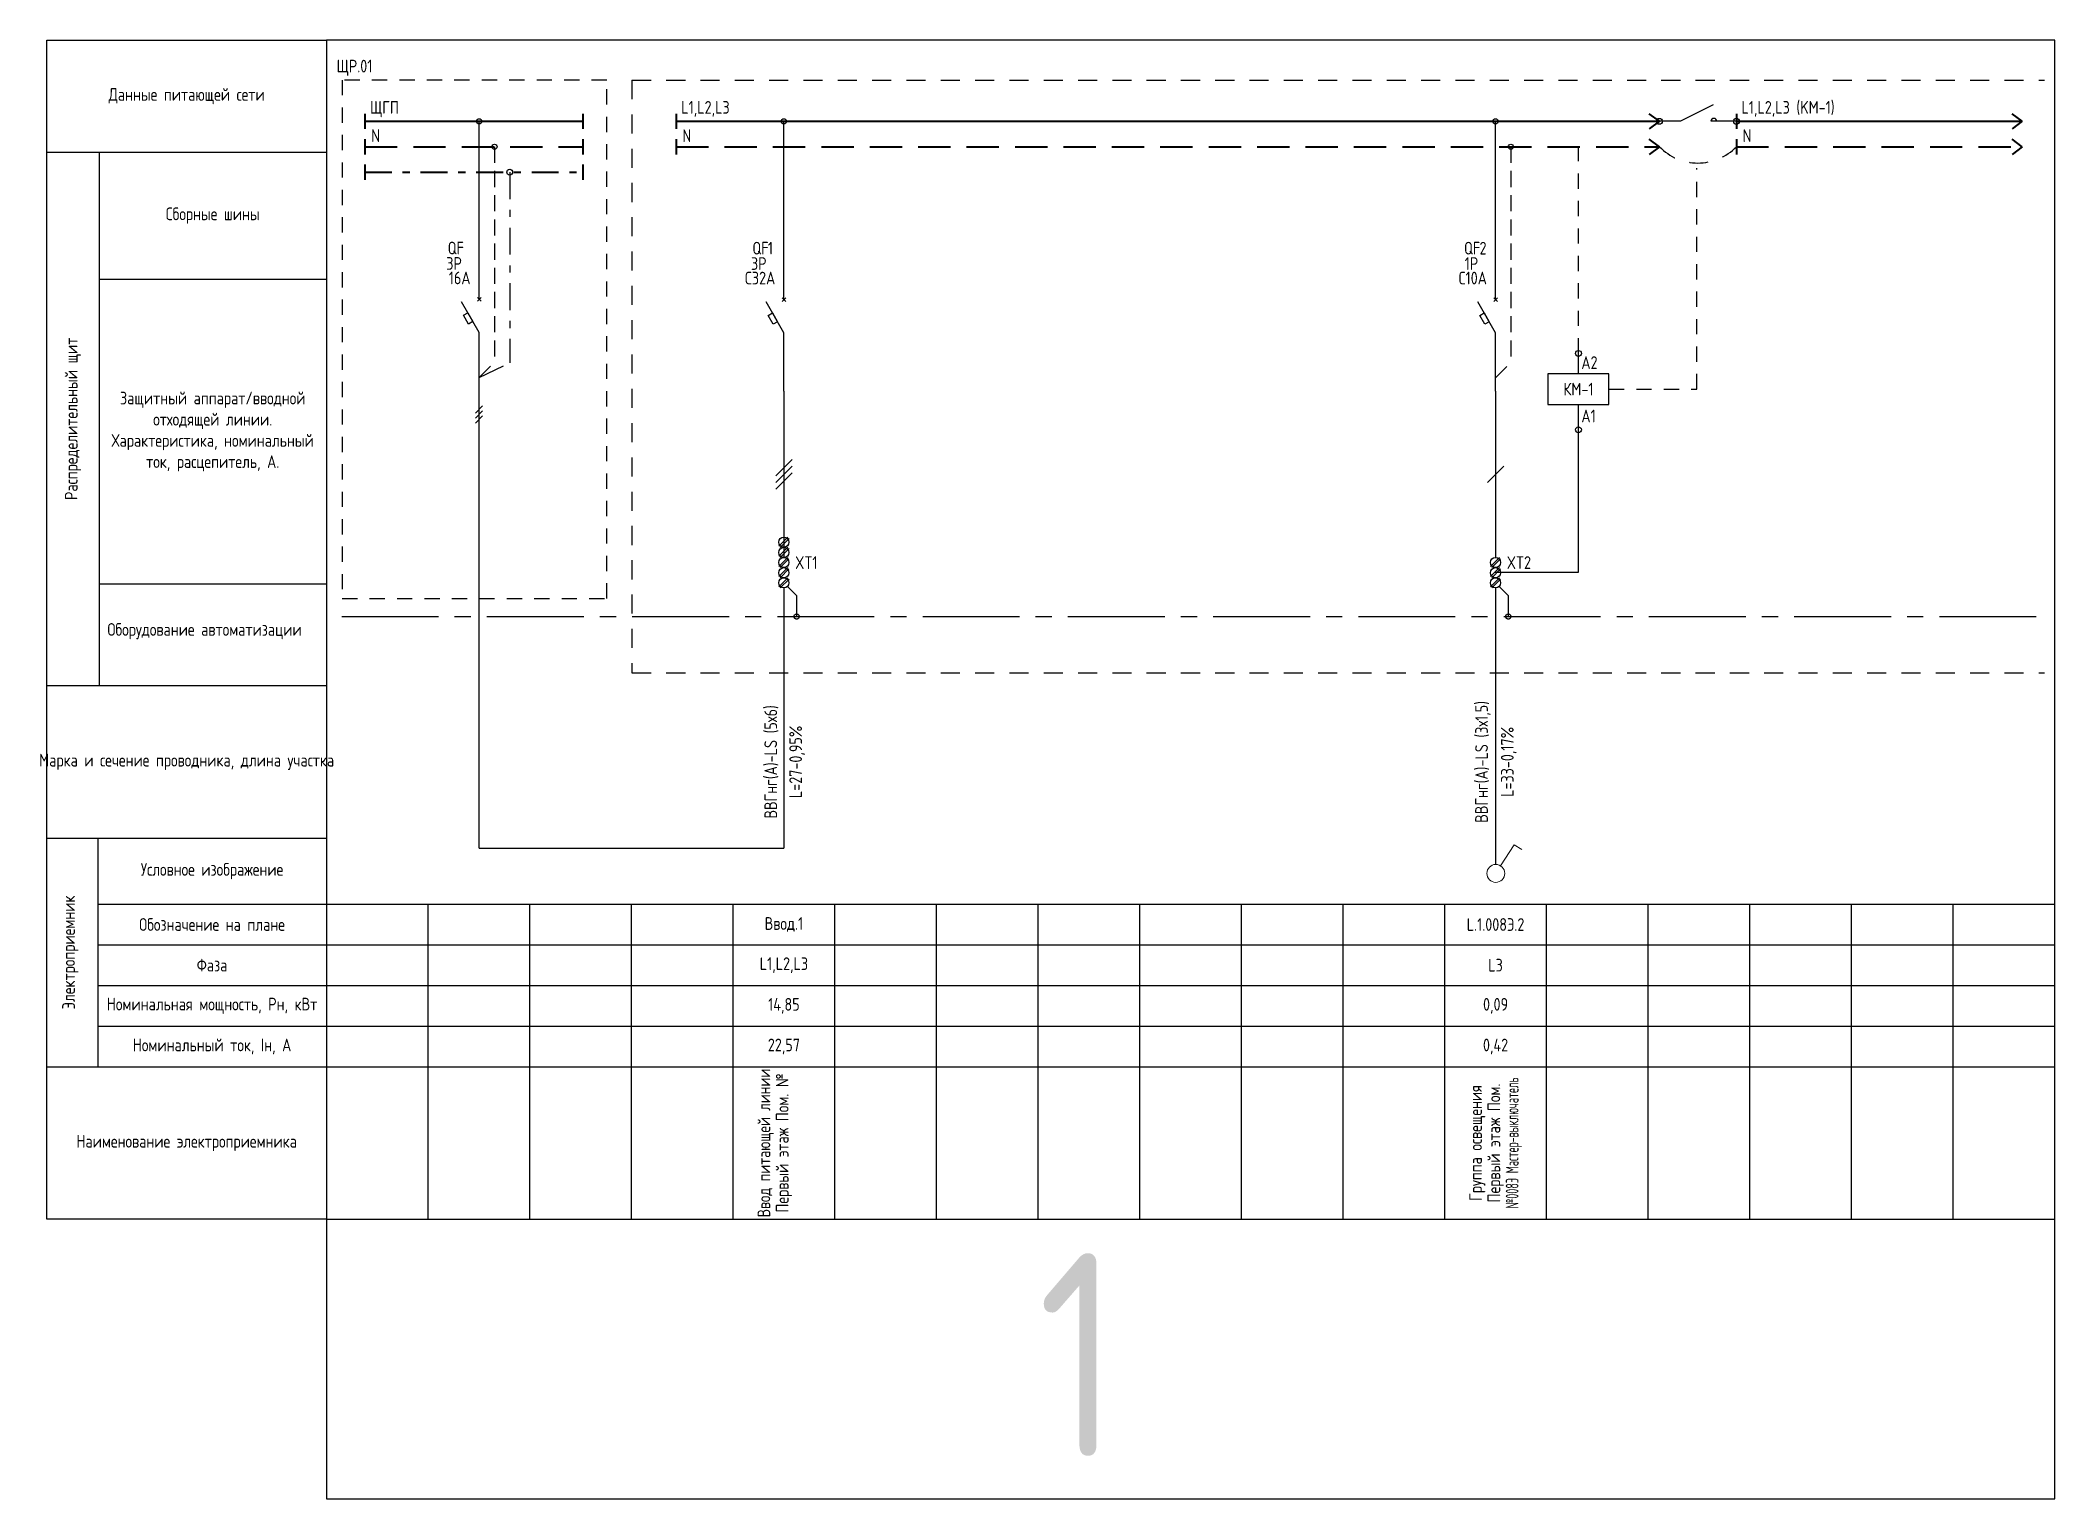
# Model space of a CAD drawing. Header units: millimetres. Extents: x -559267 to 5835, y 0 to 209897.
# Drawn here: x -1.3 to 395, y 1291 to 1578 of the extents above; entities that cross this region are included whole.
import ezdxf
from ezdxf.enums import TextEntityAlignment as Align

# ---------------------------------------------------------------- set-up
doc = ezdxf.new("R2010")
doc.units = ezdxf.units.MM
doc.set_wipeout_variables(frame=1)
for name, pattern in [('CENTER2', [28.575, 19.05, -3.175, 3.175, -3.175]), ('HIDDEN2', [4.7625, 3.175, -1.5875]), ('JIS_02_0.7', [1.35, 0.75, -0.6]), ('Штрихштриховая', [10.936111, 5.291667, -2.116667, 1.411111, -2.116667])]:
    doc.linetypes.add(name, pattern=pattern)
for name, color, linetype in [('0_UNC_3 Свет. Выключатели 230', 1, 'Continuous'), ('SX_BLOCKS', 7, 'Continuous'), ('SX_BOUND', 7, 'JIS_02_0.7'), ('SX_LINES', 7, 'Continuous'), ('SX_PE', 3, 'CENTER2'), ('SX_TABLE', 7, 'Continuous'), ('SX_TEXT', 7, 'Continuous')]:
    doc.layers.add(name, color=color, linetype=linetype)
doc.styles.add('SX_GOST', font='GOST2304A_0.ttf')
doc.styles.add('UNC_A', font='GOST2304A_0.ttf')
doc.styles.add('Unecom', font='GOST2304A_0.ttf', dxfattribs={"height": 2.5})

msp = doc.modelspace()

# ---------------------------------------------------------------- texts
at = {"layer": 'Defpoints', "color": 6, "insert": (194.97, 1339.31), "char_height": 40, "attachment_point": 1, "style": 'Unecom'}
msp.add_mtext_dynamic_manual_height_columns('1', width=99.9205, gutter_width=12.5, heights=[0], dxfattribs=at)
at = {"layer": 'SX_TEXT', "style": 'SX_GOST'}
msp.add_text('ЩР.01', height=2.5, dxfattribs=at).set_placement((57, 1571.66))

# ---------------------------------------------------------------- blocks, each defined once
blk = doc.blocks.new('_Боковик_схема Юником')
at = {"color": 0, "lineweight": -2, "ltscale": 3}
blk.add_lwpolyline([(0, 232), (55, 232), (55, 0), (0, 0)], close=True, dxfattribs=at)
for points in [[(0, 210), (55, 210), (55, 125), (10.26, 125)], [(10.26, 210), (10.26, 105)], [(10.26, 185), (55, 185)], [(0, 105), (55, 105)], [(0, 75), (55, 75)], [(10, 75), (10, 30)], [(10, 62), (51.77, 62)], [(10, 62), (55, 62)], [(10, 54), (55, 54)], [(10, 46), (55, 46)], [(10, 38), (55, 38)], [(0, 30), (55, 30)]]:
    blk.add_lwpolyline(points, dxfattribs=at)
at = {"color": 0, "lineweight": -2, "char_height": 2.5, "attachment_point": 5, "style": 'Unecom'}
for s, insert, width in [('Данные питающей сети', (27.5, 221), 55), ('Сборные шины', (32.63, 197.5), 44.7356), ('Защитный аппарат/вводной отходящей линии.\\PХарактеристика, номинальный ток, расцепитель, А.', (32.63, 155), 44.7356), ('Оборудование автоматизации', (31.02, 115.72), 37.8835), ('Марка и сечение проводника, длина участка', (27.5, 90), 55), ('Условное изображение', (32.5, 68.5), 45), ('Обозначение на плане', (32.5, 58), 45), ('Фаза', (32.5, 50), 45), ('Номинальная мощность, Рн, кВт', (32.5, 42), 45), ('Номинальный ток, Iн, А', (32.5, 34), 45), ('Наименование электроприемника', (27.5, 15), 55)]:
    blk.add_mtext(s, dxfattribs=dict(at, insert=insert, width=width))
at = {"color": 0, "lineweight": -2, "char_height": 2.5, "attachment_point": 5, "rotation": 90, "style": 'Unecom'}
for s, insert, width in [('Распределительный щит', (5.13, 157.5), 105), ('Электроприемник', (4.61, 52.5), 45)]:
    blk.add_mtext(s, dxfattribs=dict(at, insert=insert, width=width))
blk = doc.blocks.new('*U102')
at = {"linetype": 'ByBlock', "lineweight": 40}
for points in [[(0, 1.5), (0, -1.5)], [(0, 0), (42.85, 0)], [(42.85, 1.5), (42.85, -1.5)], [(0, -3.5), (0, -6.5)], [(42.85, -3.5), (42.85, -6.5)]]:
    blk.add_lwpolyline(points, dxfattribs=at)
at = {"color": 4, "linetype": 'HIDDEN2', "lineweight": 40, "ltscale": 2}
blk.add_lwpolyline([(0, -5), (42.85, -5)], dxfattribs=at)
at = {"insert": (1.24, -1.57), "char_height": 2.5, "attachment_point": 1, "style": 'UNC_A'}
blk.add_mtext_dynamic_manual_height_columns('N', width=3.8436, gutter_width=12.5, heights=[0], dxfattribs=at)
at = {"style": 'UNC_A'}
blk.add_attdef('ЛИНИЯ', (1, 1.5), '', height=2.5, dxfattribs=at)
blk = doc.blocks.new('*U104')
at = {"lineweight": 25}
for p, q in [((-0.7, -0.71), (0.7, 0.71)), ((-0.7, -1.71), (0.7, -0.29)), ((-0.7, -2.71), (0.7, -1.29))]:
    blk.add_line(p, q, dxfattribs=at)
blk = doc.blocks.new('*U122')
for p, q in [((0, -36.27), (0, -1.22)), ((0, -42.79), (-3.51, -36.72)), ((-0.35, -36.62), (0.35, -35.91)), ((0.35, -36.62), (-0.35, -35.91)), ((0, -54.31), (0, -42.79))]:
    blk.add_line(p, q)
at = {"color": 4, "linetype": 'HIDDEN2'}
for p in [(3, -6.22), (0, -51.65)]:
    blk.add_line(p, (3, -48.65), dxfattribs=at)
blk.add_lwpolyline([(-2.12, -41.12), (-3.12, -39.39), (-2.25, -38.89), (-1.25, -40.62)], close=True)
for centre in [(0, -1.22), (3, -6.22)]:
    blk.add_circle(centre, 0.5)
at = {"insert": (-6.21, -24.9), "char_height": 2.5, "attachment_point": 1, "style": 'Unecom'}
blk.add_mtext_dynamic_manual_height_columns('\\pxql;QF', width=5.7065, gutter_width=12.5, heights=[4.37], dxfattribs=at)
at = {"style": 'Unecom'}
blk.add_attdef('N', (-3.15, -27.4), '', height=2.5, dxfattribs=at)
for tag, p in [('P', (-3.4, -30.43)), ('A', (-1.7, -33.28))]:
    blk.add_attdef(tag, text='', height=2.5, dxfattribs=at).set_placement(p, align=Align.RIGHT)
blk = doc.blocks.new('SX_TCOL')
for p, q in [((-10, 62), (10, 62)), ((10, 0), (10, 62)), ((-10, 54), (10, 54)), ((-10, 46), (10, 46)), ((-10, 38), (10, 38)), ((-10, 30), (10, 30)), ((-10, 0), (10, 0))]:
    blk.add_line(p, q)
at = {"style": 'SX_GOST'}
for tag, p in [('CAB1', (-2.6, 90)), ('CAB2', (2.6, 90)), ('NAME1', (-3.6, 15)), ('NAME2', (0, 15)), ('NAME3', (3.6, 15))]:
    blk.add_attdef(tag, text='', height=2.5, rotation=90, dxfattribs=at).set_placement(p, align=Align.MIDDLE)
for tag, p in [('LINE', (0, 58)), ('PH', (0, 50)), ('POW', (0, 42)), ('CUR', (0, 34))]:
    blk.add_attdef(tag, text='', height=2.5, dxfattribs=at).set_placement(p, align=Align.MIDDLE)
blk = doc.blocks.new('*U337')
at = {"lineweight": 40}
for p, q in [((193.44, 0), (191.44, 1.5)), ((193.44, 0), (191.44, -1.5)), ((193.44, -5), (191.44, -3.5)), ((193.44, -5), (191.44, -6.5))]:
    blk.add_line(p, q, dxfattribs=at)
at = {"linetype": 'ByBlock', "lineweight": 40}
for points in [[(0, 1.5), (0, -1.5)], [(0, 0), (193.44, 0)], [(0, -3.5), (0, -6.5)]]:
    blk.add_lwpolyline(points, dxfattribs=at)
at = {"color": 4, "linetype": 'HIDDEN2', "lineweight": 40, "ltscale": 2}
blk.add_lwpolyline([(0, -5), (193.44, -5)], dxfattribs=at)
at = {"insert": (1.24, -1.57), "char_height": 2.5, "attachment_point": 1, "style": 'UNC_A'}
blk.add_mtext_dynamic_manual_height_columns('N', width=3.8436, gutter_width=12.5, heights=[0], dxfattribs=at)
at = {"style": 'UNC_A'}
blk.add_attdef('ЛИНИЯ', (1, 1.5), '', height=2.5, dxfattribs=at)
blk = doc.blocks.new('*U311')
for p, q in [((0, -36.27), (0, -1.19)), ((0, -42.79), (-3.51, -36.72)), ((-0.35, -36.62), (0.35, -35.91)), ((0.35, -36.62), (-0.35, -35.91)), ((0, -54.31), (0, -42.79))]:
    blk.add_line(p, q)
blk.add_lwpolyline([(-2.12, -41.12), (-3.12, -39.39), (-2.25, -38.89), (-1.25, -40.62)], close=True)
blk.add_circle((0, -1.19), 0.5)
at = {"insert": (-6.21, -24.9), "char_height": 2.5, "attachment_point": 1, "style": 'Unecom'}
blk.add_mtext_dynamic_manual_height_columns('\\pxql;QF', width=5.7065, gutter_width=12.5, heights=[4.37], dxfattribs=at)
at = {"style": 'Unecom'}
blk.add_attdef('N', (-3.15, -27.4), '', height=2.5, dxfattribs=at)
for tag, p in [('P', (-3.4, -30.43)), ('A', (-1.7, -33.28))]:
    blk.add_attdef(tag, text='', height=2.5, dxfattribs=at).set_placement(p, align=Align.RIGHT)
blk = doc.blocks.new('*U312')
for p, q in [((0, -36.27), (0, -1.19)), ((0, -42.79), (-3.51, -36.72)), ((-0.35, -36.62), (0.35, -35.91)), ((0.35, -36.62), (-0.35, -35.91)), ((0, -54.31), (0, -42.79))]:
    blk.add_line(p, q)
at = {"color": 4, "linetype": 'HIDDEN2'}
for p in [(3, -6.19), (0, -51.65)]:
    blk.add_line(p, (3, -48.65), dxfattribs=at)
blk.add_lwpolyline([(-2.12, -41.12), (-3.12, -39.39), (-2.25, -38.89), (-1.25, -40.62)], close=True)
for centre in [(0, -1.19), (3, -6.19)]:
    blk.add_circle(centre, 0.5)
at = {"insert": (-6.21, -24.9), "char_height": 2.5, "attachment_point": 1, "style": 'Unecom'}
blk.add_mtext_dynamic_manual_height_columns('\\pxql;QF', width=5.7065, gutter_width=12.5, heights=[4.37], dxfattribs=at)
at = {"style": 'Unecom'}
blk.add_attdef('N', (-3.15, -27.4), '', height=2.5, dxfattribs=at)
for tag, p in [('P', (-3.4, -30.43)), ('A', (-1.7, -33.28))]:
    blk.add_attdef(tag, text='', height=2.5, dxfattribs=at).set_placement(p, align=Align.RIGHT)
blk = doc.blocks.new('XT')
at = {"color": 32, "true_color": 0xcd6928}
for p, q in [((0.75, 0), (-1, -1.75)), ((1, -0.25), (-0.75, -2))]:
    blk.add_line(p, q, dxfattribs=at)
at = {"color": 5}
for p, q in [((0.75, -2), (-1, -3.75)), ((1, -2.25), (-0.75, -4))]:
    blk.add_line(p, q, dxfattribs=at)
at = {"color": 32, "true_color": 0xcd6928}
blk.add_circle((0, -1), 1, dxfattribs=at)
at = {"color": 5}
blk.add_circle((0, -3), 1, dxfattribs=at)
at = {"style": 'UNC_A'}
blk.add_attdef('1', (1.75, 0.11), '', height=2.5, dxfattribs=at)
blk = doc.blocks.new('SX_XTPE')
at = {"color": 3}
for p, q in [((0.753, 1.003), (-1.003, -0.753)), ((1.003, 0.753), (-0.753, -1.003))]:
    blk.add_line(p, q, dxfattribs=at)
blk.add_circle((0, 0), 1, dxfattribs=at)
blk = doc.blocks.new('SX_XT3')
at = {"color": 32, "true_color": 0xcd6928}
for p, q in [((0.7533, 4.0033), (-1.0033, 2.2467)), ((0.7533, 2.0033), (-1.0033, 0.2467)), ((1.0033, 3.7533), (-0.7533, 1.9967)), ((1.0033, 1.7533), (-0.7533, -0.0033))]:
    blk.add_line(p, q, dxfattribs=at)
for centre in [(0, 3), (0, 1)]:
    blk.add_circle(centre, 1, dxfattribs=at)
blk = doc.blocks.new('*U339')
at = {"color": 0}
blk.add_wipeout([(-0.87, 0.86), (-0.86, 0.94), (-0.85, 1.04), (-0.81, 1.19), (-0.75, 1.3), (-0.65, 1.44), (-0.5, 1.57), (-0.34, 1.66), (-0.16, 1.72), (0.01, 1.73), (0.2, 1.71), (0.39, 1.64), (0.52, 1.56), (0.64, 1.45), (0.76, 1.3), (0.81, 1.17), (0.85, 1.02), (0.86, 0.87), (0.86, 0.75), (0.83, 0.63), (0.79, 0.5), (0.71, 0.36), (0.63, 0.27), (0.52, 0.18), (0.38, 0.09), (0.2, 0.03), (0, 0), (-0.13, 0.01), (-0.3, 0.05), (-0.47, 0.14), (-0.59, 0.23), (-0.72, 0.39), (-0.8, 0.54), (-0.86, 0.72)], dxfattribs=at)
blk.add_wipeout([(-0.87, 0.87), (-0.86, 0.96), (-0.84, 1.07), (-0.81, 1.19), (-0.75, 1.3), (-0.69, 1.4), (-0.61, 1.49), (-0.5, 1.57), (-0.41, 1.63), (-0.27, 1.69), (-0.16, 1.72), (-0.04, 1.73), (0.05, 1.73), (0.2, 1.71), (0.34, 1.66), (0.44, 1.62), (0.55, 1.53), (0.64, 1.45), (0.73, 1.34), (0.79, 1.23), (0.84, 1.09), (0.86, 0.95), (0.86, 0.79), (0.83, 0.63), (0.77, 0.48), (0.71, 0.36), (0.63, 0.27), (0.52, 0.18), (0.41, 0.1), (0.28, 0.05), (0.12, 0.01), (-0.06, 0), (-0.19, 0.02), (-0.35, 0.07), (-0.47, 0.14), (-0.59, 0.23), (-0.68, 0.33), (-0.76, 0.45), (-0.83, 0.62), (-0.86, 0.76)], dxfattribs=at)
at = {"color": 0, "lineweight": 13}
blk.add_lwpolyline([(0, 1.73), (0, 4.18), (0.87, 4.18)], dxfattribs=at)
blk.add_circle((0, 0.87), 0.867, dxfattribs=at)
blk.add_circle((0, 0.87), 0.867, dxfattribs=at)
blk.add_circle((0, 0.87), 0.867, dxfattribs=at)
blk.add_circle((0, 0.87), 0.867, dxfattribs=at)
blk.add_circle((0, 0.87), 0.867, dxfattribs=at)
blk.add_circle((0, 0.87), 0.867, dxfattribs=at)
at = {"color": 0, "style": 'Unecom', "flags": 9}
for tag in ['ГРУППА', 'НАИМЕНОВАНИЕ']:
    blk.add_attdef(tag, (0, 0), '', height=2.5, dxfattribs=at)
blk = doc.blocks.new('*U341')
at = {"lineweight": 40}
for p, q in [((56.25, 0), (54.25, 1.5)), ((56.25, 0), (54.25, -1.5)), ((56.25, -5), (54.25, -3.5)), ((56.25, -5), (54.25, -6.5))]:
    blk.add_line(p, q, dxfattribs=at)
at = {"linetype": 'ByBlock', "lineweight": 40}
for points in [[(0, 1.5), (0, -1.5)], [(0, 0), (56.25, 0)], [(0, -3.5), (0, -6.5)]]:
    blk.add_lwpolyline(points, dxfattribs=at)
at = {"color": 4, "linetype": 'HIDDEN2', "lineweight": 40, "ltscale": 2}
blk.add_lwpolyline([(0, -5), (56.25, -5)], dxfattribs=at)
at = {"insert": (1.24, -1.57), "char_height": 2.5, "attachment_point": 1, "style": 'UNC_A'}
blk.add_mtext_dynamic_manual_height_columns('N', width=3.8436, gutter_width=12.5, heights=[0], dxfattribs=at)
at = {"style": 'UNC_A'}
blk.add_attdef('ЛИНИЯ', (1, 1.5), '', height=2.5, dxfattribs=at)
blk = doc.blocks.new('км-3')
for p, q in [((10.57, 8.22), (4.14, 5)), ((4.14, 5), (0, 5)), ((15.14, 5), (10.14, 5))]:
    blk.add_line(p, q)
for centre in [(0, 5), (15.14, 5)]:
    blk.add_circle(centre, 0.575)
blk.add_arc((10.71, 5), 0.575, 0, 180)
at = {"color": 4, "linetype": 'JIS_02_0.7', "ltscale": 5}
blk.add_arc((7.57, 7.35), 10.55, 224.1519, 315.8481, dxfattribs=at)
blk = doc.blocks.new('Кмка')
for p, q in [((0, 11), (0, 15.04)), ((0, 0), (0, 5))]:
    blk.add_line(p, q)
blk.add_lwpolyline([(6, 11), (-6, 11), (-6, 5), (6, 5)], close=True)
for centre in [(0, 15.04), (0, 0)]:
    blk.add_circle(centre, 0.575)
at = {"style": 'Unecom'}
for s, p in [('А2', (0.57, 11.97)), ('А1', (0.57, 1.46))]:
    blk.add_text(s, height=2.5, dxfattribs=at).set_placement(p)
at = {"style": 'UNC_A'}
blk.add_attdef('КМ', text='', height=2.5, dxfattribs=at).set_placement((0, 8), align=Align.MIDDLE_CENTER)

# ---------------------------------------------------------------- linework, layer by layer
at = {"color": 6}
msp.add_lwpolyline([(395, 1577.99), (55, 1577.99), (55, 1290.99), (395, 1290.99), (395, 1577.99)], dxfattribs=at)
at = {"linetype": 'JIS_02_0.7', "ltscale": 4}
for points in [[(110.16, 1570.16), (58.09, 1570.16), (58.09, 1468.14), (110.16, 1468.14), (110.16, 1570.16)], [(307.31, 1509.34), (324.59, 1509.34), (324.59, 1552.82)]]:
    msp.add_lwpolyline(points, dxfattribs=at)
at = {"lineweight": 40}
for points in [[(62.58, 1553.54), (62.58, 1550.54)], [(105.43, 1553.54), (105.43, 1550.54)]]:
    msp.add_lwpolyline(points, dxfattribs=at)
at = {"color": 4, "linetype": 'JIS_02_0.7', "ltscale": 4}
msp.add_lwpolyline([(301.31, 1516.38), (301.31, 1557.04)], dxfattribs=at)
at = {"color": 3, "linetype": 'Штрихштриховая', "lineweight": 40}
msp.add_lwpolyline([(62.58, 1552.04), (105.43, 1552.04)], dxfattribs=at)
at = {"color": 3, "linetype": 'Штрихштриховая'}
for points in [[(91.06, 1552.04), (91.06, 1514.51)], [(85.06, 1511.61), (91.06, 1514.51)]]:
    msp.add_lwpolyline(points, dxfattribs=at)
msp.add_lwpolyline([(85.06, 1418.99), (85.06, 1508.95)])
at = {"color": 0, "linetype": 'ByBlock', "lineweight": -3}
msp.add_circle((91.06, 1552.04), 0.575, dxfattribs=at)
at = {"layer": 'Defpoints'}
for points in [[(284.87, 1473.34), (301.31, 1473.34), (301.31, 1501.34)], [(85.06, 1418.99), (145, 1418.99)]]:
    msp.add_lwpolyline(points, dxfattribs=at)
at = {"layer": 'SX_BOUND', "ltscale": 5}
for p, q in [((115.11, 1570.16), (393, 1570.16)), ((115.11, 1453.49), (393, 1453.49))]:
    msp.add_line(p, q, dxfattribs=at)
msp.add_lwpolyline([(115.11, 1570.16), (115.11, 1453.49)], dxfattribs=at)
at = {"layer": 'SX_LINES'}
for p, q in [((145, 1508.95), (145, 1476.21)), ((285, 1508.95), (285, 1476.21)), ((143.4, 1492.28), (146.6, 1495.48)), ((143.4, 1490.98), (146.6, 1494.18)), ((283.4, 1490.98), (286.6, 1494.18)), ((143.4, 1489.68), (146.6, 1492.88)), ((145, 1470.21), (145, 1418.99)), ((285, 1470.21), (284.96, 1415.79))]:
    msp.add_line(p, q, dxfattribs=at)
at = {"layer": 'SX_PE'}
for p, q in [((145.7, 1470.51), (147.5, 1468.71)), ((285.7, 1470.51), (287.5, 1468.71)), ((147.5, 1468.71), (147.5, 1464.59)), ((287.5, 1468.71), (287.5, 1464.59)), ((58, 1464.59), (394, 1464.59))]:
    msp.add_line(p, q, dxfattribs=at)
for centre in [(147.5, 1464.59), (287.5, 1464.59)]:
    msp.add_circle(centre, 0.5, dxfattribs=at)

# ---------------------------------------------------------------- block references
at = {"lineweight": -3}
msp.add_blockref('_Боковик_схема Юником', (0, 1345.99), dxfattribs=at)
for name, p, values in [('*U102', (62.58, 1562.04), {'ЛИНИЯ': 'ЩГП'}), ('*U341', (332.37, 1562.04), {'ЛИНИЯ': 'L1,L2,L3 (KM-1)'}), ('Кмка', (301.31, 1501.34), {'КМ': 'КМ-1'})]:
    msp.add_blockref(name, p).add_auto_attribs(values)
at = {"color": 1}
ref = msp.add_blockref('*U122', (85.06, 1563.26), dxfattribs=at)
ref.add_attrib('P', '3P', dxfattribs={"height": 2.5, "style": 'Unecom'}).set_placement((81.66, 1532.82), align=Align.RIGHT)
ref.add_attrib('A', '16А', dxfattribs={"height": 2.5, "style": 'Unecom'}).set_placement((83.35, 1529.98), align=Align.RIGHT)
for name, p in [('км-3', (317.24, 1557.04)), ('*U104', (85, 1505.35))]:
    msp.add_blockref(name, p)
at = {"layer": 'SX_BLOCKS'}
for name, p, values in [('*U311', (145, 1563.23), {'N': '1', 'P': '3P', 'A': 'С32А'}), ('*U312', (285, 1563.23), {'N': '2', 'P': '1P', 'A': 'С10А'})]:
    msp.add_blockref(name, p, dxfattribs=at).add_auto_attribs(values)
for name, p in [('SX_XT3', (145, 1476.21)), ('SX_XTPE', (145, 1471.21)), ('SX_XTPE', (285, 1471.21))]:
    msp.add_blockref(name, p, dxfattribs=at)
ref = msp.add_blockref('XT', (145, 1476.21), dxfattribs=at)
ref.add_attrib('1', 'XT1', (147.2, 1473.96), dxfattribs={"layer": '0', "height": 2.5, "style": 'UNC_A'})
ref = msp.add_blockref('XT', (285, 1476.21), dxfattribs=at)
ref.add_attrib('1', 'XT2', (287.2, 1473.96), dxfattribs={"layer": '0', "height": 2.5, "style": 'UNC_A'})
at = {"layer": 'SX_LINES'}
msp.add_blockref('*U337', (123.8, 1562.04), dxfattribs=at).add_auto_attribs({'ЛИНИЯ': 'L1,L2,L3'})
at = {"layer": 'SX_TABLE'}
for name, p in [('_Боковик_схема Юником', (0, 1345.99)), ('SX_TCOL', (65, 1345.99)), ('SX_TCOL', (85, 1345.99)), ('SX_TCOL', (105, 1345.99)), ('SX_TCOL', (125, 1345.99)), ('SX_TCOL', (165, 1345.99)), ('SX_TCOL', (185, 1345.99)), ('SX_TCOL', (205, 1345.99)), ('SX_TCOL', (225, 1345.99)), ('SX_TCOL', (245, 1345.99)), ('SX_TCOL', (265, 1345.99)), ('SX_TCOL', (305, 1345.99)), ('SX_TCOL', (325, 1345.99)), ('SX_TCOL', (345, 1345.99)), ('SX_TCOL', (365, 1345.99)), ('SX_TCOL', (385, 1345.99))]:
    msp.add_blockref(name, p, dxfattribs=at)
ref = msp.add_blockref('SX_TCOL', (145, 1345.99), dxfattribs=at)
ref.add_attrib('NAME1', 'Ввод питающей линии', dxfattribs={"layer": '0', "height": 2.5, "rotation": 90, "style": 'SX_GOST', "width": 0.972403}).set_placement((141.4, 1360.99), align=Align.MIDDLE)
ref.add_attrib('NAME2', 'Первый этаж Пом. №', dxfattribs={"layer": '0', "height": 2.5, "rotation": 90, "style": 'SX_GOST'}).set_placement((145, 1360.99), align=Align.MIDDLE)
ref.add_attrib('CUR', '22,57', dxfattribs={"layer": '0', "height": 2.5, "style": 'SX_GOST'}).set_placement((145, 1379.99), align=Align.MIDDLE)
ref.add_attrib('POW', '14,85', dxfattribs={"layer": '0', "height": 2.5, "style": 'SX_GOST'}).set_placement((145, 1387.99), align=Align.MIDDLE)
ref.add_attrib('PH', 'L1,L2,L3', dxfattribs={"layer": '0', "height": 2.5, "style": 'SX_GOST'}).set_placement((145, 1395.99), align=Align.MIDDLE)
ref.add_attrib('LINE', 'Ввод.1', dxfattribs={"layer": '0', "height": 2.5, "style": 'SX_GOST'}).set_placement((145, 1403.99), align=Align.MIDDLE)
ref.add_attrib('CAB1', 'ВВГнг(А)-LS (5х6)', dxfattribs={"layer": '0', "height": 2.5, "rotation": 90, "style": 'SX_GOST'}).set_placement((142.4, 1435.99), align=Align.MIDDLE)
ref.add_attrib('CAB2', 'L=27-0,95%', dxfattribs={"layer": '0', "height": 2.5, "rotation": 90, "style": 'SX_GOST'}).set_placement((147.6, 1435.99), align=Align.MIDDLE)
ref = msp.add_blockref('SX_TCOL', (285, 1345.99), dxfattribs=at)
ref.add_attrib('NAME1', 'Группа освещения', dxfattribs={"layer": '0', "height": 2.5, "rotation": 90, "style": 'SX_GOST'}).set_placement((281.4, 1360.99), align=Align.MIDDLE)
ref.add_attrib('NAME2', 'Первый этаж Пом.', dxfattribs={"layer": '0', "height": 2.5, "rotation": 90, "style": 'SX_GOST'}).set_placement((285, 1360.99), align=Align.MIDDLE)
ref.add_attrib('NAME3', '№008Э Мастер-выключатель', dxfattribs={"layer": '0', "height": 2.5, "rotation": 90, "style": 'SX_GOST', "width": 0.712799}).set_placement((288.6, 1360.99), align=Align.MIDDLE)
ref.add_attrib('CUR', '0,42', dxfattribs={"layer": '0', "height": 2.5, "style": 'SX_GOST'}).set_placement((285, 1379.99), align=Align.MIDDLE)
ref.add_attrib('POW', '0,09', dxfattribs={"layer": '0', "height": 2.5, "style": 'SX_GOST'}).set_placement((285, 1387.99), align=Align.MIDDLE)
ref.add_attrib('PH', 'L3', dxfattribs={"layer": '0', "height": 2.5, "style": 'SX_GOST'}).set_placement((285, 1395.99), align=Align.MIDDLE)
ref.add_attrib('LINE', 'L.1.008Э.2', dxfattribs={"layer": '0', "height": 2.5, "style": 'SX_GOST'}).set_placement((285, 1403.99), align=Align.MIDDLE)
ref.add_attrib('CAB1', 'ВВГнг(А)-LS (3х1,5)', dxfattribs={"layer": '0', "height": 2.5, "rotation": 90, "style": 'SX_GOST'}).set_placement((282.4, 1435.99), align=Align.MIDDLE)
ref.add_attrib('CAB2', 'L=33-0,17%', dxfattribs={"layer": '0', "height": 2.5, "rotation": 90, "style": 'SX_GOST'}).set_placement((287.6, 1435.99), align=Align.MIDDLE)

msp.set_redraw_order([(e.dxf.handle, doc.entitydb.next_handle()) for e in msp.query("TEXT MTEXT ATTDEF DIMENSION ARC_DIMENSION")])  # texts and dimensions are drawn at this point

# ---------------------------------------------------------------- next in the draw order: block references
at = {"layer": '0_UNC_3 Свет. Выключатели 230', "color": 5, "xscale": 2.027018870582166, "yscale": 2.027018870582166, "zscale": 2.027018870582166, "rotation": 327.1665435397722}
msp.add_blockref('*U339', (284.09, 1412.56), dxfattribs=at)

doc.saveas('drawing.dxf')
